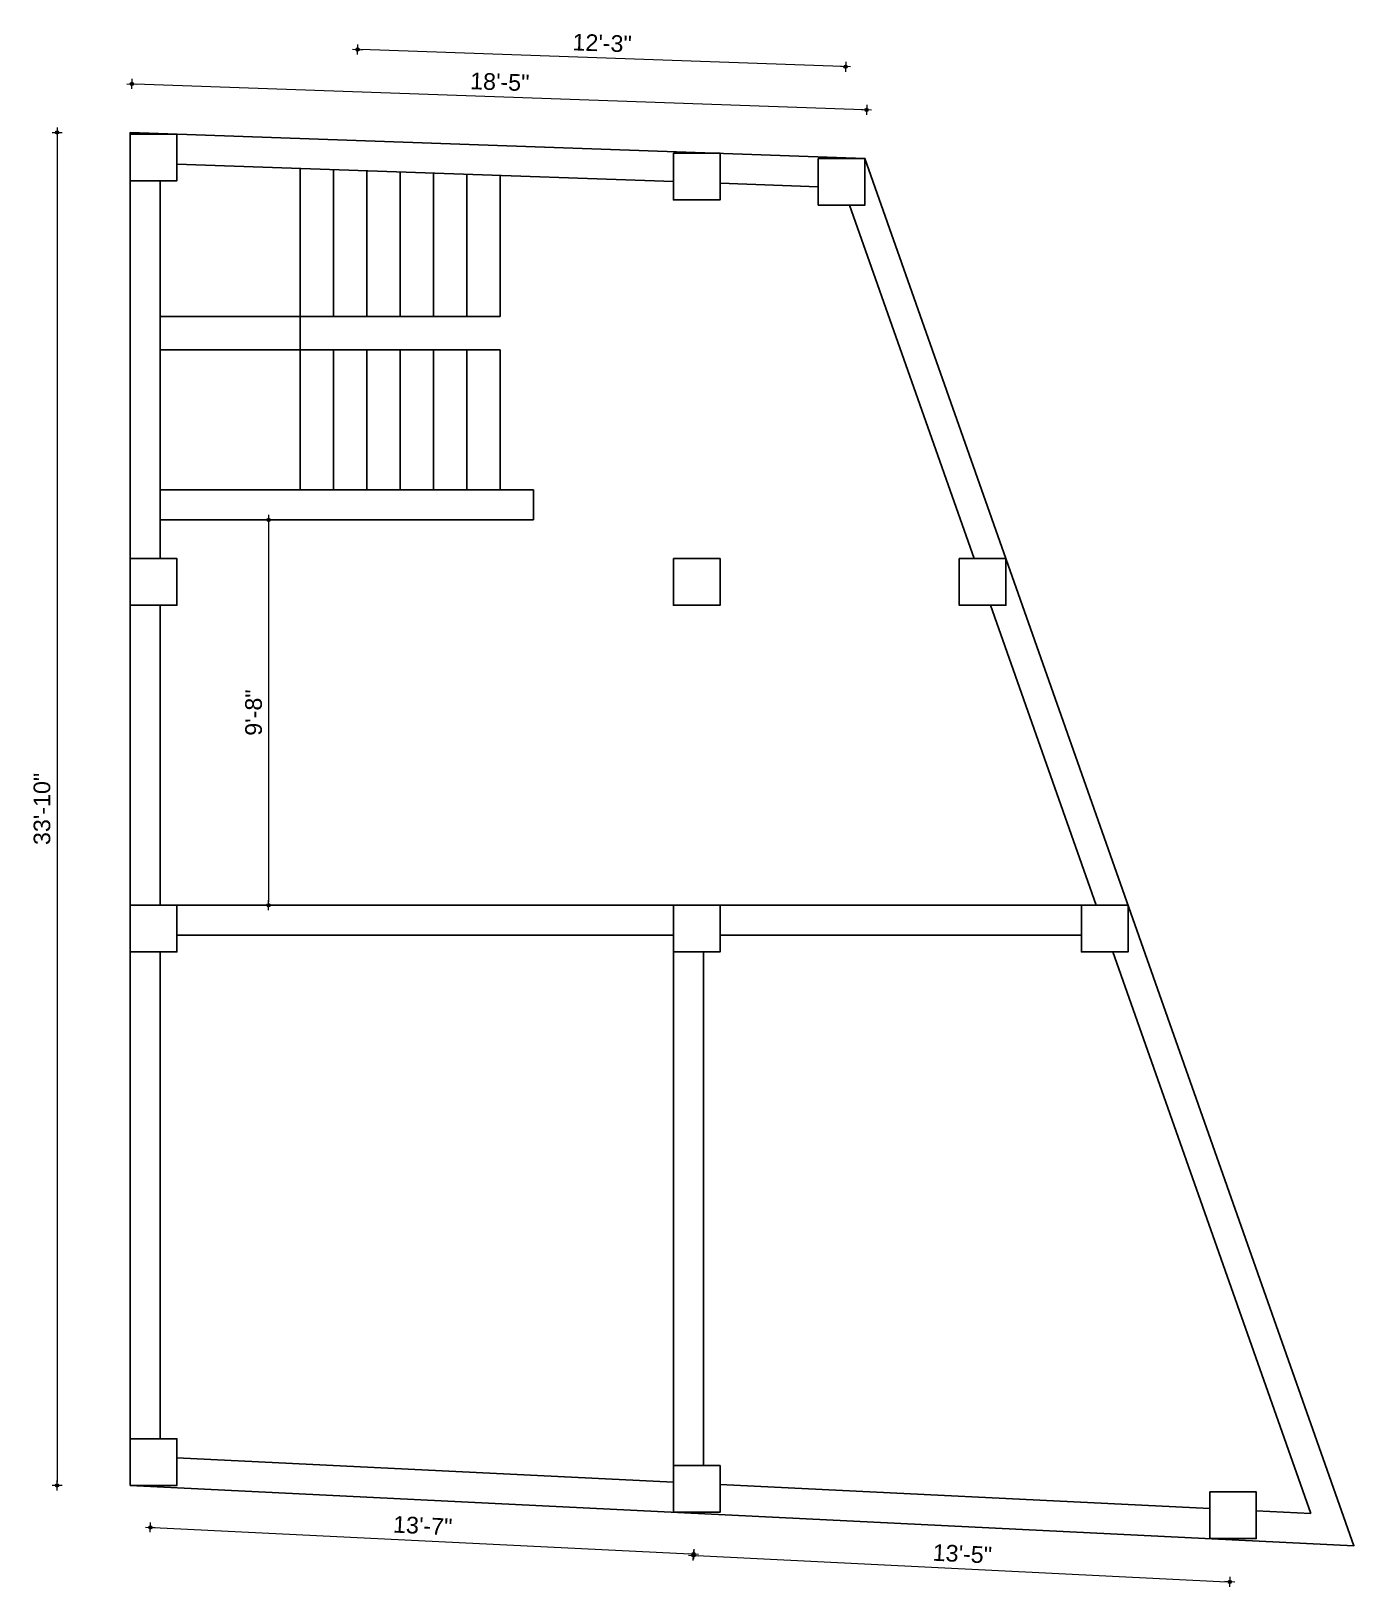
# Model space of a CAD drawing. Header units: inches. Extents: x -4105 to 11025, y -15557 to -3174.
# Drawn here: x 1400.3 to 1797.2, y -14273.6 to -13806.8 of the extents above; entities that cross this region are included whole.
import ezdxf

# ---------------------------------------------------------------- set-up
doc = ezdxf.new("R2010")
doc.units = ezdxf.units.IN
doc.header["$LTSCALE"] = 0.5
doc.header["$MEASUREMENT"] = 0
doc.header["$PDMODE"] = 66
doc.layers.add('hatch', color=9, linetype='Continuous', lineweight=0)
doc.layers.add('Toilet', color=7, linetype='Continuous', lineweight=25)
doc.styles.get("Standard").update_dxf_attribs({"font": 'arial.ttf'})
doc.dimstyles.new('S8', dxfattribs={"dimtxt": 5, "dimasz": 1, "dimexe": 6, "dimexo": 18, "dimgap": 1.9375, "dimtad": 1, "dimdec": 0, "dimzin": 3, "dimdsep": 46, "dimlunit": 4, "dimtxsty": 'Standard', "dimblk": 'dot 2', "dimcen": 12, "dimse1": 1, "dimse2": 1, "dimclrd": 1, "dimclre": 1, "dimclrt": 256, "dimadec": 0, "dimazin": 0, "dimtfac": 0.75, "dimtdec": 0, "dimtix": 1, "dimtmove": 1, "dimatfit": 3, "dimldrblk": 'DOT', "dimfxl": 1, "dimtolj": 1, "dimtzin": 0, "dimlwd": 9, "dimlwe": 9, "dimarcsym": 0})

msp = doc.modelspace()

# ---------------------------------------------------------------- blocks, each defined once
blk = doc.blocks.new('dot1')
at = {"layer": 'hatch'}
h = blk.add_hatch(color=256, dxfattribs=at)
edge = h.paths.add_edge_path()
edge.add_arc((0, 0), 1, 0, 360)
for p, q in [((3, 0), (-3, 0)), ((0, 3), (0, -3))]:
    blk.add_line(p, q, dxfattribs=at)
blk.add_circle((0, 0), 1, dxfattribs=at)
blk = doc.blocks.new('dot 2')
at = {"layer": 'hatch', "xscale": 0.5, "yscale": 0.5, "zscale": 0.5}
blk.add_blockref('dot1', (0, 0), dxfattribs=at)
blk = doc.blocks.new('*D795')
at = {"layer": 'Defpoints', "color": 0, "transparency": 16777216}
for p in [(1498.24, -13812.3), (1497.02, -13846.8), (1643.45, -13851.97)]:
    blk.add_point(p, dxfattribs=at)
at = {"layer": 'Toilet', "color": 1, "lineweight": 9, "transparency": 16777216}
blk.add_line((1643.67, -13817.43), (1499.24, -13812.33), dxfattribs=at)
for p, rotation in [((1498.24, -13812.3), 177.9779001232591), ((1644.67, -13817.47), 357.9779001232591)]:
    blk.add_blockref('dot 2', p, dxfattribs=dict(at, rotation=rotation))
at = {"layer": 'Toilet', "transparency": 16777216, "insert": (1571.61, -13810.39), "char_height": 5, "attachment_point": 5, "rotation": 357.9779}
blk.add_mtext('\\A1;12\'-3"', dxfattribs=at)
blk = doc.blocks.new('_Dot')
at = {"color": 0, "linetype": 'ByBlock', "lineweight": -2}
blk.add_line((-0.5, 0), (-1, 0), dxfattribs=at)
at = {"color": 0, "linetype": 'ByBlock', "const_width": 0.5}
blk.add_lwpolyline([(-0.25, 0, 1), (0.25, 0, 1)], format="xyb", close=True, dxfattribs=at)
blk = doc.blocks.new('*D796')
at = {"layer": 'Defpoints', "color": 0, "transparency": 16777216}
for p in [(1430.53, -13822.64), (1430.02, -13837.18), (1650.45, -13844.97)]:
    blk.add_point(p, dxfattribs=at)
at = {"layer": 'Toilet', "color": 1, "lineweight": 9, "transparency": 16777216}
blk.add_line((1649.97, -13830.39), (1431.53, -13822.68), dxfattribs=at)
for p, rotation in [((1430.53, -13822.64), 177.9779001232582), ((1650.97, -13830.42), 357.9779001232581)]:
    blk.add_blockref('dot 2', p, dxfattribs=dict(at, rotation=rotation))
at = {"layer": 'Toilet', "transparency": 16777216, "insert": (1540.91, -13822.05), "char_height": 5, "attachment_point": 5, "rotation": 357.9779}
blk.add_mtext('\\A1;18\'-5"', dxfattribs=at)
blk = doc.blocks.new('*D797')
at = {"layer": 'Defpoints', "color": 0, "transparency": 16777216}
for p in [(1430.02, -13837.18), (1408.06, -14243.18), (1430.02, -14243.18)]:
    blk.add_point(p, dxfattribs=at)
at = {"layer": 'Toilet', "color": 1, "lineweight": 9, "transparency": 16777216}
blk.add_line((1408.06, -13838.18), (1408.06, -14242.18), dxfattribs=at)
for p, rotation in [((1408.06, -13837.18), 90), ((1408.06, -14243.18), 270)]:
    blk.add_blockref('dot 2', p, dxfattribs=dict(at, rotation=rotation))
at = {"layer": 'Toilet', "transparency": 16777216, "insert": (1403.57, -14040.18), "char_height": 5, "attachment_point": 5, "rotation": 90}
blk.add_mtext('\\A1;33\'-10"', dxfattribs=at)
blk = doc.blocks.new('*D798')
at = {"layer": 'Defpoints', "color": 0, "transparency": 16777216}
for p in [(1437.02, -14236.18), (1600.02, -14244.21), (1599.06, -14263.78)]:
    blk.add_point(p, dxfattribs=at)
at = {"layer": 'Toilet', "color": 1, "lineweight": 9, "transparency": 16777216}
blk.add_line((1437.05, -14255.79), (1598.06, -14263.73), dxfattribs=at)
for p, rotation in [((1436.06, -14255.75), 177.1797039813616), ((1599.06, -14263.78), 357.1797039813616)]:
    blk.add_blockref('dot 2', p, dxfattribs=dict(at, rotation=rotation))
at = {"layer": 'Toilet', "transparency": 16777216, "insert": (1517.78, -14255.27), "char_height": 5, "attachment_point": 5, "rotation": 357.1797}
blk.add_mtext('\\A1;13\'-7"', dxfattribs=at)
blk = doc.blocks.new('*D800')
at = {"layer": 'Defpoints', "color": 0, "transparency": 16777216}
for p in [(1439.02, -13953.46), (1439.02, -14069.08), (1471.55, -14069.08)]:
    blk.add_point(p, dxfattribs=at)
at = {"layer": 'Toilet', "color": 1, "lineweight": 9, "transparency": 16777216}
blk.add_line((1471.55, -13954.46), (1471.55, -14068.08), dxfattribs=at)
for p, rotation in [((1471.55, -13953.46), 90), ((1471.55, -14069.08), 270)]:
    blk.add_blockref('dot 2', p, dxfattribs=dict(at, rotation=rotation))
at = {"layer": 'Toilet', "transparency": 16777216, "insert": (1467.06, -14011.27), "char_height": 5, "attachment_point": 5, "rotation": 90}
blk.add_mtext('\\A1;9\'-8"', dxfattribs=at)

# ---------------------------------------------------------------- dimensions: what is measured, and where the dimension line sits
at = {"layer": 'Toilet'}
for p1, p2, distance, picture, middle in [((1643.45, -13851.97), (1497.02, -13846.8), -34.52, '*D795', (1571.61, -13810.39)), ((1650.45, -13844.97), (1430.02, -13837.18), -14.55, '*D796', (1540.91, -13822.05)), ((1437.02, -14236.18), (1600.02, -14244.21), -19.58, '*D798', (1517.78, -14255.27))]:
    dim = msp.add_aligned_dim(p1=p1, p2=p2, distance=distance, dimstyle='S8', override={"dimfxl": 2, "dimfxlon": 1, "dimarcsym": 1}, dxfattribs=at)
    dim.commit()
    dim.dimension.update_dxf_attribs({"geometry": picture, "text_midpoint": middle})
for base, p1, p2, picture, middle in [((1408.06, -14243.18), (1430.02, -13837.18), (1430.02, -14243.18), '*D797', (1403.57, -14040.18)), ((1471.55, -14069.08), (1439.02, -13953.46), (1439.02, -14069.08), '*D800', (1467.06, -14011.27))]:
    dim = msp.add_linear_dim(base=base, p1=p1, p2=p2, angle=90, dimstyle='S8', override={"dimfxl": 2, "dimfxlon": 1, "dimarcsym": 1}, dxfattribs=at)
    dim.commit()
    dim.dimension.update_dxf_attribs({"geometry": picture, "text_midpoint": middle})
msp.add_aligned_dim(p1=(1600.02, -14244.21), p2=(1760.91, -14252.14), distance=-20, dimstyle='S8', override={"dimfxl": 2, "dimfxlon": 1, "dimarcsym": 1}, dxfattribs=at).render()

# ---------------------------------------------------------------- linework, layer by layer
at = {"layer": 'Toilet'}
for p, q in [((1593.02, -13851.95), (1444.02, -13846.68)), ((1481.02, -13892.46), (1481.02, -13847.99)), ((1491.02, -13892.46), (1491.02, -13848.34)), ((1501.02, -13892.46), (1501.02, -13848.7)), ((1511.02, -13892.46), (1511.02, -13849.05)), ((1521.02, -13892.46), (1521.02, -13849.4)), ((1531.02, -13892.46), (1531.02, -13849.76)), ((1541.02, -13892.46), (1541.02, -13850.11)), ((1439.02, -13851.68), (1439.02, -13965.08)), ((1636.45, -13853.48), (1607.02, -13852.44)), ((1683.25, -13965.08), (1645.85, -13858.97)), ((1481.02, -13892.46), (1439.02, -13892.46)), ((1541.02, -13892.46), (1481.02, -13892.46)), ((1481.02, -13892.46), (1481.02, -13902.46)), ((1481.02, -13902.46), (1439.02, -13902.46)), ((1541.02, -13902.46), (1481.02, -13902.46)), ((1481.02, -13944.46), (1481.02, -13902.46)), ((1491.02, -13944.46), (1491.02, -13902.46)), ((1501.02, -13944.46), (1501.02, -13902.46)), ((1511.02, -13944.46), (1511.02, -13902.46)), ((1521.02, -13944.46), (1521.02, -13902.46)), ((1531.02, -13944.46), (1531.02, -13902.46)), ((1541.02, -13944.46), (1541.02, -13902.46)), ((1551.02, -13944.46), (1439.02, -13944.46)), ((1551.02, -13944.46), (1551.02, -13953.46)), ((1551.02, -13953.46), (1439.02, -13953.46)), ((1439.02, -13979.08), (1439.02, -14069.08)), ((1719.9, -14069.08), (1688.18, -13979.08)), ((1593.02, -14069.08), (1444.02, -14069.08)), ((1602.02, -14069.08), (1593.02, -14069.08)), ((1602.02, -14069.08), (1719.9, -14069.08)), ((1593.02, -14078.08), (1444.02, -14078.08)), ((1593.02, -14078.08), (1593.02, -14242.2)), ((1607.02, -14078.08), (1715.44, -14078.08)), ((1439.02, -14083.08), (1439.02, -14229.18)), ((1602.02, -14083.08), (1602.02, -14237.21)), ((1784.24, -14251.62), (1724.83, -14083.08)), ((1444.02, -14234.86), (1593.02, -14242.2)), ((1607.02, -14242.89), (1753.91, -14250.13)), ((1767.91, -14250.82), (1784.24, -14251.62))]:
    msp.add_line(p, q, dxfattribs=at)
for points in [[(1650.45, -13844.97), (1430.02, -13837.18), (1430.02, -14243.18), (1797.18, -14261.27)], [(1430.02, -13837.68), (1444.02, -13837.68), (1444.02, -13851.68), (1430.02, -13851.68)], [(1593.02, -13843.43), (1607.02, -13843.43), (1607.02, -13857.43), (1593.02, -13857.43)], [(1636.45, -13844.97), (1650.45, -13844.97), (1650.45, -13858.97), (1636.45, -13858.97)], [(1430.02, -13965.08), (1444.02, -13965.08), (1444.02, -13979.08), (1430.02, -13979.08)], [(1593.02, -13965.08), (1607.02, -13965.08), (1607.02, -13979.08), (1593.02, -13979.08)], [(1678.79, -13965.08), (1692.79, -13965.08), (1692.79, -13979.08), (1678.79, -13979.08)], [(1430.02, -14069.08), (1444.02, -14069.08), (1444.02, -14083.08), (1430.02, -14083.08)], [(1593.02, -14069.08), (1607.02, -14069.08), (1607.02, -14083.08), (1593.02, -14083.08)], [(1715.44, -14069.08), (1729.44, -14069.08), (1729.44, -14083.08), (1715.44, -14083.08)], [(1430.02, -14229.18), (1444.02, -14229.18), (1444.02, -14243.18), (1430.02, -14243.18)], [(1593.02, -14237.21), (1607.02, -14237.21), (1607.02, -14251.21), (1593.02, -14251.21)], [(1753.91, -14245.14), (1767.91, -14245.14), (1767.91, -14259.14), (1753.91, -14259.14)]]:
    msp.add_lwpolyline(points, close=True, dxfattribs=at)

msp.set_redraw_order([(e.dxf.handle, doc.entitydb.next_handle()) for e in msp.query("TEXT MTEXT ATTDEF DIMENSION ARC_DIMENSION")])  # texts and dimensions are drawn at this point

doc.saveas('drawing.dxf')
